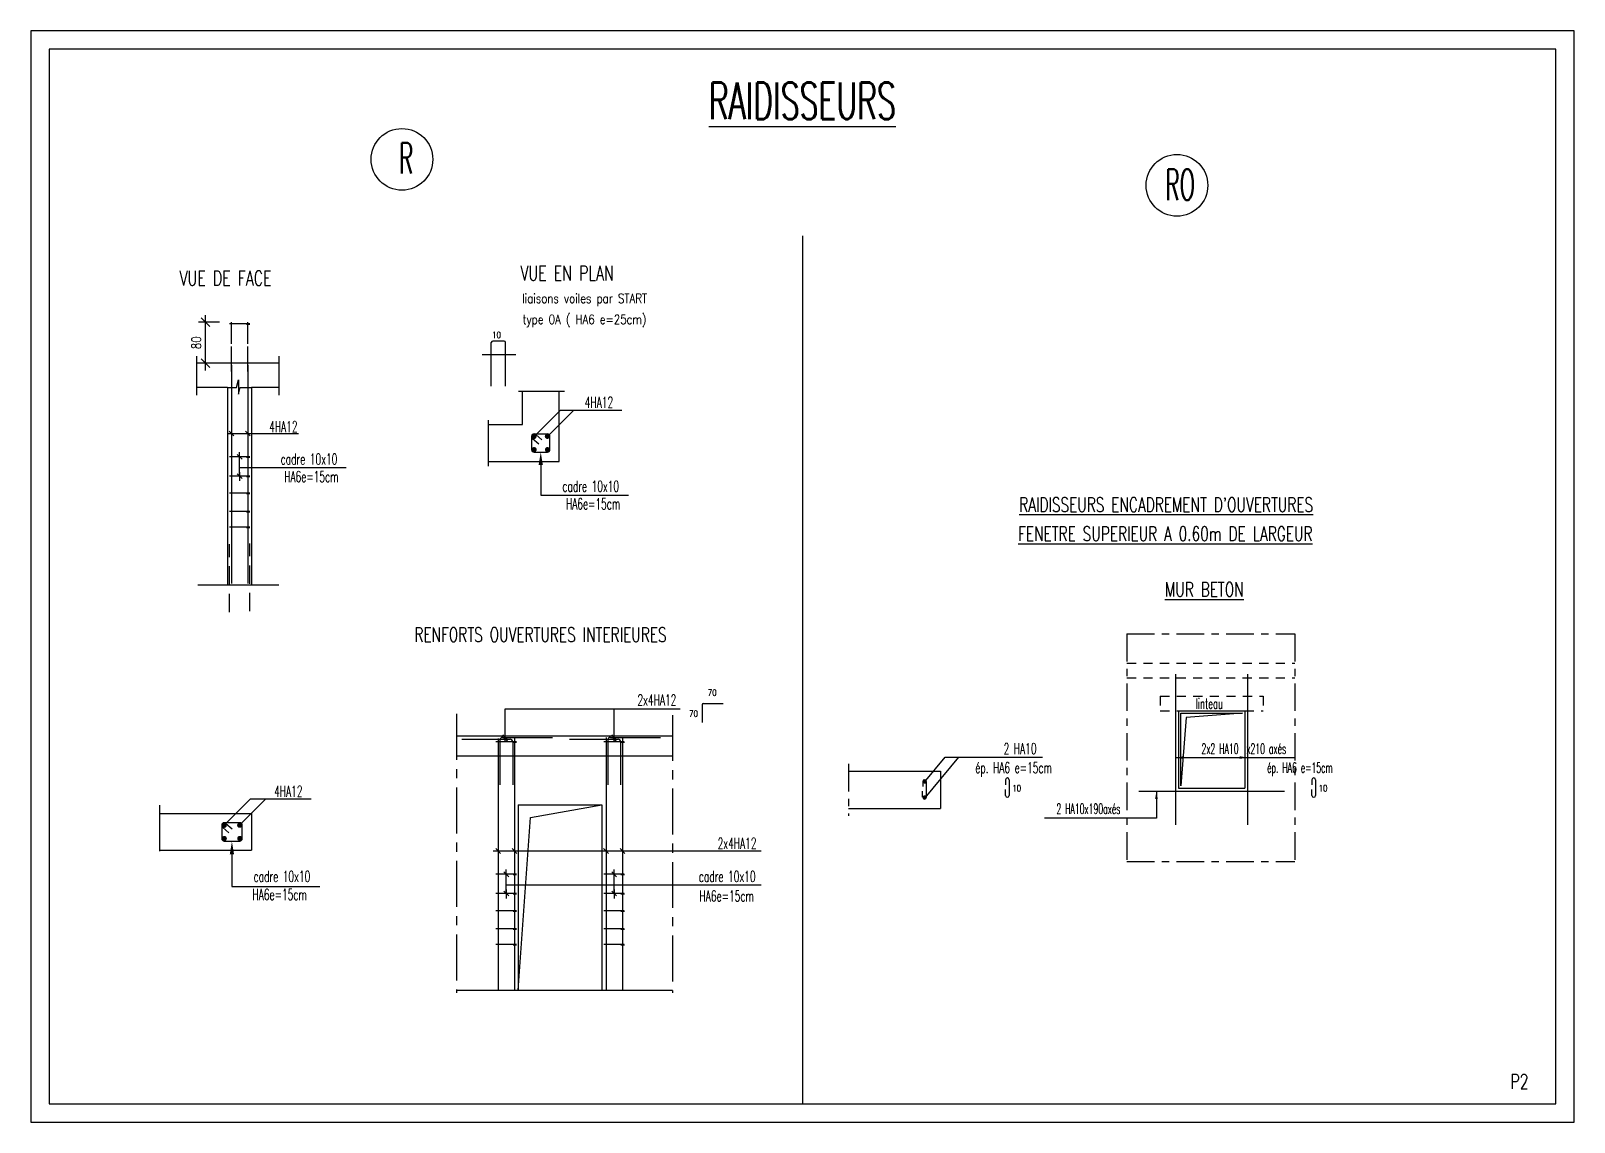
# Model space of a CAD drawing. Extents: x 308 to 787, y -199 to -146.
# Drawn here: x 513.97 to 534.97, y -169.39 to -154.54 of the extents above; entities that cross this region are included whole.
import ezdxf
from ezdxf.enums import TextEntityAlignment as Align

# ---------------------------------------------------------------- set-up
doc = ezdxf.new("R2010")
doc.units = 0
doc.header["$LTSCALE"] = 0.5
doc.header["$MEASUREMENT"] = 0
for name, pattern in [('AXES', [2, 1.25, -0.25, 0.25, -0.25]), ('AXES2', [1.125, 0.75, -0.125, 0.125, -0.125]), ('DISCONTINU', [0.75, 0.5, -0.25]), ('DISCONTINU2', [0.375, 0.25, -0.125])]:
    doc.linetypes.add(name, pattern=pattern)
doc.layers.get('0').update_dxf_attribs({"linetype": 'CONTINUOUS'})
doc.layers.add('FERRAILLAGE', color=1, linetype='CONTINUOUS')
doc.layers.add('HABILLAGE', color=7, linetype='CONTINUOUS')
doc.styles.add('ROMANS8', font='romans.shx', dxfattribs={"width": 0.7})
doc.styles.get("Standard").update_dxf_attribs({"font": 'txt.shx'})

msp = doc.modelspace()

# ---------------------------------------------------------------- texts
at = {"layer": 'FERRAILLAGE', "color": 4, "style": 'ROMANS8'}
for s, height, width, p in [('%%uRAIDISSEURS', 0.5, 0.6, (523.1936, -155.7416)), ('RENFORTS OUVERTURES INTERIEURES ', 0.1952, 0.7, (519.1859, -162.8527))]:
    msp.add_text(s, height=height, dxfattribs=dict(at, width=width)).set_placement(p)
at = {"layer": 'FERRAILLAGE', "color": 4, "width": 0.519}
for s, height, p in [('R', 0.4142, (518.9779, -156.4789)), ('RO', 0.42, (529.404, -156.8422))]:
    msp.add_text(s, height=height, dxfattribs=at).set_placement(p)
at = {"layer": 'FERRAILLAGE', "color": 7, "style": 'ROMANS8'}
for s, height, width, p in [('VUE DE FACE', 0.201519, 0.7, (515.991, -158.0056)), ('VUE EN PLAN', 0.201519, 0.7, (520.6296, -157.9381)), ('10', 0.08784, 0.8, (520.2443, -158.7223)), ('%%UMUR BETON', 0.1952, 0.7, (529.3996, -162.239)), ('10', 0.08784, 0.8, (527.3221, -164.8904)), ('10', 0.08784, 0.8, (531.4906, -164.8904))]:
    msp.add_text(s, height=height, dxfattribs=dict(at, width=width)).set_placement(p)
at = {"layer": 'FERRAILLAGE', "color": 7, "style": 'ROMANS8', "width": 0.8}
for s, height, p in [('liaisons voiles par START', 0.12688, (521.5026, -158.1987)), ('type 0A ( HA6 e=25cm)', 0.12688, (521.5026, -158.4757)), ('70', 0.08784, (523.2389, -163.5452)), ('70', 0.08784, (522.9843, -163.8311))]:
    msp.add_text(s, height=height, dxfattribs=at).set_placement(p, align=Align.MIDDLE)
at = {"layer": 'FERRAILLAGE', "linetype": 'ByBlock', "style": 'ROMANS8', "width": 0.8}
msp.add_text('80', height=0.12688, rotation=90, dxfattribs=at).set_placement((516.2191, -158.7841), align=Align.MIDDLE)
at = {"layer": 'FERRAILLAGE', "color": 1, "style": 'ROMANS8'}
for s, height, width, p in [('4HA12', 0.15, 0.6, (521.6985, -159.595)), ('4HA12', 0.15, 0.6, (517.4038, -159.9257)), ('cadre 10x10', 0.15, 0.6, (517.7523, -160.3666)), ('HA6e=15cm', 0.15, 0.6, (517.7856, -160.6062)), ('cadre 10x10', 0.15, 0.6, (521.5863, -160.7364)), ('HA6e=15cm', 0.15, 0.6, (521.6196, -160.976)), ('2x4HA12', 0.15, 0.6, (522.4864, -163.6456)), ('2x2 HA10  x210 axés', 0.14, 0.55, (530.4727, -164.3082)), ('4HA12', 0.15, 0.6, (517.4714, -164.8864)), ('2x4HA12', 0.15, 0.6, (523.578, -165.5946)), ('cadre 10x10', 0.15, 0.6, (517.3843, -166.0454)), ('cadre 10x10', 0.15, 0.6, (523.4431, -166.0468)), ('HA6e=15cm', 0.15, 0.6, (517.3543, -166.2924)), ('HA6e=15cm', 0.15, 0.6, (523.4369, -166.3127))]:
    msp.add_text(s, height=height, dxfattribs=dict(at, width=width)).set_placement(p, align=Align.MIDDLE)
for s, height, width, p in [("%%URAIDISSEURS ENCADREMENT D'OUVERTURES", 0.1952, 0.7, (527.4161, -161.0844)), ('%%UFENETRE SUPERIEUR A 0.60m DE LARGEUR', 0.1952, 0.7, (527.4019, -161.4817)), ('linteau', 0.14, 0.6, (529.8194, -163.7643)), ('2 HA10', 0.15, 0.6, (527.205, -164.3815))]:
    msp.add_text(s, height=height, dxfattribs=dict(at, width=width)).set_placement(p)
for s, height, width, p in [('ép. HA6 e=15cm', 0.15, 0.6, (527.8637, -164.5662)), ('ép. HA6 e=15cm', 0.14, 0.55, (531.6839, -164.5662)), ('2 HA10x190axés', 0.14, 0.55, (528.7935, -165.1256))]:
    msp.add_text(s, height=height, dxfattribs=dict(at, width=width)).set_placement(p, align=Align.MIDDLE_RIGHT)
at = {"layer": 'HABILLAGE', "color": 1, "style": 'ROMANS8', "width": 0.7}
msp.add_text('P2', height=0.2, dxfattribs=at).set_placement((534.101, -168.9361))

# ---------------------------------------------------------------- linework, layer by layer
at = {"color": 7}
msp.add_line((524.4678, -157.3293), (524.4678, -169.14), dxfattribs=at)
at = {"color": 4}
msp.add_lwpolyline([(534.9678, -169.39), (534.9678, -154.54), (513.9678, -154.54), (513.9678, -169.39)], close=True, dxfattribs=at)
at = {"color": 7}
msp.add_lwpolyline([(514.2178, -169.14), (534.7178, -169.14), (534.7178, -154.79), (514.2178, -154.79)], close=True, dxfattribs=at)
at = {"layer": 'FERRAILLAGE', "color": 0, "linetype": 'ByBlock'}
for p, q in [((516.5334, -158.5053), (516.2484, -158.5053)), ((516.4045, -158.5639), (516.2874, -158.4467)), ((516.346, -159.1605), (516.346, -158.4077)), ((516.5334, -159.0629), (516.2484, -159.0629)), ((516.4045, -159.1215), (516.2874, -159.0044)), ((520.4241, -163.7664), (522.803, -163.7664)), ((520.4568, -164.1873), (520.3913, -164.1217)), ((520.4568, -164.2123), (520.3913, -164.1467)), ((521.9386, -164.1873), (521.8731, -164.1217)), ((521.9386, -164.2123), (521.8731, -164.1467)), ((526.1236, -164.7691), (526.4088, -164.4246)), ((526.1361, -164.9791), (526.5952, -164.4246)), ((526.4088, -164.4246), (527.7349, -164.4246)), ((529.5511, -164.429), (531.1683, -164.429)), ((529.284, -164.8851), (529.284, -165.2558)), ((529.284, -165.2558), (527.7629, -165.2558)), ((520.3592, -165.7331), (520.2936, -165.6675)), ((520.5826, -165.7331), (520.517, -165.6675)), ((521.8268, -165.7331), (521.7612, -165.6675)), ((522.0503, -165.7331), (521.9847, -165.6675)), ((520.2564, -165.7003), (523.9063, -165.7003)), ((520.4697, -166.05), (520.4041, -165.9844)), ((520.4369, -166.0719), (520.4369, -165.9516)), ((520.4369, -166.2799), (520.4369, -166.0172)), ((521.9373, -166.05), (521.8717, -165.9844)), ((521.9045, -166.0719), (521.9045, -165.9516)), ((521.9045, -166.2799), (521.9045, -166.0172)), ((520.4697, -166.3126), (520.4041, -166.2471)), ((520.4369, -166.163), (523.9063, -166.163)), ((520.4369, -166.2252), (520.4369, -166.3454)), ((521.9373, -166.3126), (521.8717, -166.2471)), ((521.9045, -166.2252), (521.9045, -166.3454))]:
    msp.add_line(p, q, dxfattribs=at)
at = {"layer": 'FERRAILLAGE'}
for p, q in [((516.9469, -158.5257), (516.6687, -158.5257)), ((516.9494, -158.535), (516.9003, -158.535)), ((516.2196, -158.9676), (516.2196, -159.4975)), ((517.341, -158.9676), (517.341, -159.4975)), ((516.7682, -159.3909), (516.7946, -159.2883)), ((516.7946, -159.2883), (516.7946, -159.485)), ((516.6426, -159.3909), (516.7682, -159.3909)), ((516.7946, -159.485), (516.8173, -159.3917)), ((516.8173, -159.3917), (516.9683, -159.3917)), ((516.9469, -160.337), (516.6687, -160.337)), ((516.9494, -160.3464), (516.9003, -160.3464)), ((516.9469, -160.5996), (516.6687, -160.5996)), ((516.9494, -160.609), (516.9003, -160.609)), ((516.9469, -160.8324), (516.6687, -160.8324)), ((516.9494, -160.8417), (516.9003, -160.8417)), ((516.9469, -161.08), (516.6687, -161.08)), ((516.9494, -161.0894), (516.9003, -161.0894)), ((516.9469, -161.2931), (516.6687, -161.2931)), ((516.9494, -161.3025), (516.9003, -161.3025)), ((520.4241, -164.2008), (520.4241, -163.7664)), ((521.9059, -164.2008), (521.9059, -163.7664)), ((520.5754, -164.214), (520.2971, -164.214)), ((522.043, -164.214), (521.7648, -164.214)), ((520.5779, -164.2233), (520.5288, -164.2233)), ((522.0455, -164.2233), (521.9964, -164.2233)), ((520.5989, -167.5949), (520.7674, -165.2435)), ((520.7674, -165.2435), (521.7391, -165.0711)), ((520.5754, -166.0172), (520.2971, -166.0172)), ((520.5779, -166.0266), (520.5288, -166.0266)), ((522.043, -166.0172), (521.7648, -166.0172)), ((522.0455, -166.0266), (521.9964, -166.0266)), ((520.5754, -166.2799), (520.2971, -166.2799)), ((520.5779, -166.2892), (520.5288, -166.2892)), ((522.043, -166.2799), (521.7648, -166.2799)), ((522.0455, -166.2892), (521.9964, -166.2892)), ((520.5754, -166.5126), (520.2971, -166.5126)), ((520.5779, -166.5219), (520.5288, -166.5219)), ((522.043, -166.5126), (521.7648, -166.5126)), ((522.0455, -166.5219), (521.9964, -166.5219)), ((520.5754, -166.7602), (520.2971, -166.7602)), ((520.5779, -166.7696), (520.5288, -166.7696)), ((522.043, -166.7602), (521.7648, -166.7602)), ((522.0455, -166.7696), (521.9964, -166.7696)), ((520.5754, -166.9733), (520.2971, -166.9733)), ((520.5779, -166.9827), (520.5288, -166.9827)), ((522.043, -166.9733), (521.7648, -166.9733)), ((522.0455, -166.9827), (521.9964, -166.9827))]:
    msp.add_line(p, q, dxfattribs=at)
at = {"layer": 'FERRAILLAGE', "color": 1, "linetype": 'DISCONTINU'}
for p, q in [((516.698, -159.0874), (516.698, -158.5053)), ((516.9214, -159.0874), (516.9214, -158.5053)), ((516.698, -159.1745), (516.698, -158.5924)), ((516.9214, -159.1745), (516.9214, -158.5924)), ((516.6694, -162.4503), (516.6694, -161.527)), ((516.9452, -162.4381), (516.9452, -161.5148))]:
    msp.add_line(p, q, dxfattribs=at)
at = {"layer": 'FERRAILLAGE', "color": 7}
for p, q in [((520.1087, -158.9435), (520.5654, -158.9435)), ((520.8147, -160.0593), (521.1743, -159.7007)), ((520.9962, -160.0583), (521.3551, -159.7007)), ((521.1743, -159.7007), (522.0107, -159.7007)), ((516.7308, -160.0529), (516.6652, -159.9873)), ((516.9542, -160.0529), (516.8886, -159.9873)), ((516.6538, -160.0201), (517.6113, -160.0201)), ((516.8412, -160.3698), (516.7757, -160.3042)), ((516.8084, -160.3917), (516.8084, -160.2714)), ((516.8084, -160.5996), (516.8084, -160.337)), ((516.8412, -160.6324), (516.7757, -160.5668)), ((516.8084, -160.4828), (518.2585, -160.4828)), ((516.8084, -160.545), (516.8084, -160.6652)), ((520.9061, -160.4483), (520.9061, -160.8577)), ((520.9061, -160.8577), (522.1008, -160.8577)), ((529.5852, -163.7951), (529.5852, -164.8451)), ((529.5852, -163.7951), (530.4852, -163.7951)), ((530.4852, -163.7951), (530.4852, -164.8451)), ((529.5852, -164.8451), (530.4852, -164.8451)), ((529.5852, -164.8451), (530.4852, -164.8451)), ((516.5968, -165.3507), (516.9564, -164.9921)), ((516.8069, -165.3497), (517.1658, -164.9921)), ((516.9564, -164.9921), (517.7836, -164.9921)), ((516.7041, -165.6553), (516.7041, -166.1849)), ((516.7041, -166.1849), (517.8988, -166.1849)), ((516.7041, -166.1849), (516.8762, -166.1849))]:
    msp.add_line(p, q, dxfattribs=at)
at = {"layer": 'FERRAILLAGE', "color": 1}
for p, q in [((520.2335, -159.373), (520.2335, -158.7816)), ((520.4074, -158.7621), (520.253, -158.7621)), ((520.4269, -159.373), (520.4269, -158.7816)), ((517.341, -159.0629), (516.2196, -159.0629)), ((516.698, -159.0874), (516.698, -162.0602)), ((516.9214, -159.0874), (516.9214, -162.0602)), ((516.6426, -159.3909), (516.2196, -159.3909)), ((516.6426, -159.3909), (516.6426, -162.0845)), ((516.9705, -159.3909), (516.9705, -162.0845)), ((517.341, -159.3909), (516.9705, -159.3909)), ((520.7811, -160.0583), (520.7811, -160.2386)), ((520.7943, -160.0878), (520.8786, -160.1612)), ((520.8159, -160.0235), (520.9962, -160.0235)), ((520.8376, -160.0329), (520.9219, -160.1063)), ((521.0311, -160.2386), (521.0311, -160.0583)), ((520.8159, -160.2735), (520.9962, -160.2735)), ((529.5452, -163.2951), (529.5452, -165.3451)), ((530.5252, -163.2951), (530.5252, -165.3451)), ((523.1038, -163.7066), (523.1038, -163.9515)), ((523.1178, -163.6926), (523.39, -163.6926)), ((519.8317, -164.1795), (520.4898, -164.1795)), ((520.3264, -164.1691), (520.3264, -167.5949)), ((520.3514, -164.1895), (520.3514, -164.8019)), ((520.3864, -164.1545), (521.067, -164.1545)), ((520.5248, -164.2145), (520.5248, -164.8019)), ((520.5498, -164.1681), (520.5498, -167.5949)), ((521.2993, -164.1795), (521.9575, -164.1795)), ((521.794, -164.1545), (521.794, -167.5949)), ((521.819, -164.1895), (521.819, -164.8019)), ((521.854, -164.1545), (522.5347, -164.1545)), ((521.9925, -164.2145), (521.9925, -164.8019)), ((522.0175, -164.1545), (522.0175, -167.5949)), ((526.1042, -164.7557), (526.1042, -164.8249)), ((526.157, -164.9678), (526.157, -164.7578)), ((527.2305, -164.7317), (527.2305, -164.8009)), ((527.2834, -164.9438), (527.2834, -164.7338)), ((531.399, -164.7317), (531.399, -164.8009)), ((531.4519, -164.9438), (531.4519, -164.7338)), ((526.1028, -164.9678), (526.1028, -164.8876)), ((527.2292, -164.9438), (527.2292, -164.8635)), ((529.0452, -164.8851), (531.0252, -164.8851)), ((531.3976, -164.9438), (531.3976, -164.8635)), ((516.5655, -165.3497), (516.5655, -165.53)), ((516.5787, -165.3792), (516.663, -165.4526)), ((516.6003, -165.3148), (516.8092, -165.3148)), ((516.622, -165.3243), (516.7063, -165.3977)), ((516.844, -165.53), (516.844, -165.3497)), ((516.6003, -165.5648), (516.8092, -165.5648))]:
    msp.add_line(p, q, dxfattribs=at)
at = {"layer": 'FERRAILLAGE', "color": 6, "linetype": 'AXES'}
for p, q in [((521.2279, -159.4482), (520.511, -159.4482)), ((520.1928, -160.4615), (520.1928, -159.7506)), ((519.7583, -163.836), (519.7583, -167.6309)), ((522.6986, -163.8503), (522.6986, -167.6309)), ((515.7176, -165.078), (515.7176, -165.8212))]:
    msp.add_line(p, q, dxfattribs=at)
at = {"layer": 'FERRAILLAGE', "color": 3}
for p, q in [((520.6561, -159.8985), (520.6561, -159.4482)), ((521.1561, -160.3985), (521.1561, -159.4482)), ((520.1928, -159.8985), (520.6561, -159.8985)), ((520.1928, -160.3985), (521.1561, -160.3985)), ((517.3423, -162.0845), (516.2394, -162.0845)), ((519.7583, -164.1338), (522.6986, -164.1338)), ((519.7583, -164.407), (522.6986, -164.407)), ((525.0935, -164.6128), (526.3473, -164.6128)), ((526.3473, -164.6128), (526.3473, -165.1229)), ((515.7176, -165.1898), (516.969, -165.1898)), ((516.969, -165.1898), (516.969, -165.6898)), ((520.5989, -165.0711), (521.7391, -165.0711)), ((520.5989, -165.0711), (520.5989, -167.5949)), ((521.7391, -165.0711), (521.7391, -167.5949)), ((525.0935, -165.1229), (526.3473, -165.1229)), ((515.7176, -165.6898), (516.969, -165.6898)), ((519.7583, -167.5949), (522.6986, -167.5949))]:
    msp.add_line(p, q, dxfattribs=at)
at = {"layer": 'FERRAILLAGE', "color": 6, "linetype": 'AXES2'}
for p, q in [((528.8822, -162.7451), (528.8822, -165.8451)), ((528.8822, -162.7451), (531.1683, -162.7451)), ((531.1683, -162.7451), (531.1683, -165.8451)), ((525.0935, -164.5152), (525.0935, -165.2205)), ((528.8822, -165.8451), (531.1683, -165.8451))]:
    msp.add_line(p, q, dxfattribs=at)
at = {"layer": 'FERRAILLAGE', "color": 7, "linetype": 'DISCONTINU2'}
for p, q in [((528.8822, -163.1451), (531.1683, -163.1451)), ((528.8822, -163.3451), (531.1683, -163.3451)), ((529.3352, -163.5951), (529.3352, -163.7951)), ((529.3352, -163.5951), (530.7352, -163.5951)), ((529.3352, -163.7951), (529.5852, -163.7951)), ((530.4852, -163.7951), (530.7352, -163.7951)), ((530.7352, -163.5951), (530.7352, -163.7951))]:
    msp.add_line(p, q, dxfattribs=at)
at = {"layer": 'FERRAILLAGE', "const_width": 0.0348}
for points in [[(520.7973, -160.0593, 1), (520.8321, -160.0593, 1)], [(520.7982, -160.2386, 1), (520.833, -160.2386, 1)], [(520.9787, -160.0585, 1), (521.0135, -160.0585, 1)], [(520.9799, -160.2386, 1), (521.0147, -160.2386, 1)], [(516.5817, -165.3507, 1), (516.6166, -165.3507, 1)], [(516.7916, -165.3499, 1), (516.8264, -165.3499, 1)], [(516.5826, -165.53, 1), (516.6174, -165.53, 1)], [(516.7928, -165.53, 1), (516.8277, -165.53, 1)]]:
    msp.add_lwpolyline(points, format="xyb", close=True, dxfattribs=at)
at = {"layer": 'FERRAILLAGE'}
msp.add_lwpolyline([(529.6152, -164.8151), (529.6152, -163.8251), (530.4552, -163.8251), (529.6874, -163.8859), (529.6152, -164.8151)], dxfattribs=at)
for points in [[(526.1174, -164.7577, 0.0269, 0.0269, 1), (526.1444, -164.7577, 0.0269, 0.0269, 1)], [(526.1164, -164.9678, 0.0269, 0.0269, 1), (526.1434, -164.9678, 0.0269, 0.0269, 1)]]:
    msp.add_lwpolyline(points, format="xyseb", close=True, dxfattribs=at)
at = {"layer": 'FERRAILLAGE', "color": 7}
for centre in [(519.0169, -156.2885), (529.5631, -156.6422)]:
    msp.add_circle(centre, 0.4197, dxfattribs=at)
at = {"layer": 'FERRAILLAGE', "color": 1}
for centre, radius, start, end in [((520.253, -158.7816), 0.0195, 90, 180), ((520.4074, -158.7816), 0.0195, 0, 90), ((520.8159, -160.0583), 0.0348, 90, 180), ((520.9962, -160.0583), 0.0348, 0, 90), ((520.8159, -160.2386), 0.0348, 180, 270), ((520.9962, -160.2386), 0.0348, 270, 0), ((523.1178, -163.7066), 0.014, 90, 180), ((520.3864, -164.1895), 0.035, 90, 180), ((520.4898, -164.2145), 0.035, 0, 90), ((521.854, -164.1895), 0.035, 90, 180), ((521.9575, -164.2145), 0.035, 0, 90), ((526.1292, -164.7557), 0.025, 90, 180), ((526.1292, -164.7557), 0.025, 0, 90), ((527.2555, -164.7317), 0.025, 90, 180), ((527.2555, -164.7317), 0.025, 0, 90), ((531.424, -164.7317), 0.025, 90, 180), ((531.424, -164.7317), 0.025, 0, 90), ((526.1292, -164.9678), 0.025, 180, 270), ((526.1292, -164.9678), 0.025, 270, 0), ((526.1292, -164.9678), 0.025, 270, 0), ((527.2555, -164.9438), 0.025, 180, 270), ((527.2555, -164.9438), 0.025, 270, 0), ((527.2555, -164.9438), 0.025, 270, 0), ((531.424, -164.9438), 0.025, 180, 270), ((531.424, -164.9438), 0.025, 270, 0), ((531.424, -164.9438), 0.025, 270, 0), ((516.6003, -165.3497), 0.0348, 90, 180), ((516.8092, -165.3497), 0.0348, 0, 90), ((516.6003, -165.53), 0.0348, 180, 270), ((516.8092, -165.53), 0.0348, 270, 0)]:
    msp.add_arc(centre, radius, start, end, dxfattribs=at)
at = {"layer": 'FERRAILLAGE', "color": 7}
for points in [[(520.8769, -160.4483), (520.9352, -160.4483), (520.9061, -160.2735)], [(516.6743, -165.7457), (516.7326, -165.7457), (516.7034, -165.5708)]]:
    msp.add_solid(points, dxfattribs=at)
at = {"layer": 'FERRAILLAGE', "color": 0, "linetype": 'ByBlock'}
for points in [[(529.6546, -164.4108), (529.6546, -164.4473), (529.5452, -164.429)], [(530.4157, -164.4108), (530.4157, -164.4473), (530.5252, -164.429)], [(529.266, -164.9928), (529.302, -164.9928), (529.284, -164.8851)]]:
    msp.add_solid(points, dxfattribs=at)

msp.set_redraw_order([(e.dxf.handle, doc.entitydb.next_handle()) for e in msp.query("TEXT MTEXT ATTDEF DIMENSION ARC_DIMENSION")])  # texts and dimensions are drawn at this point

doc.saveas('drawing.dxf')
